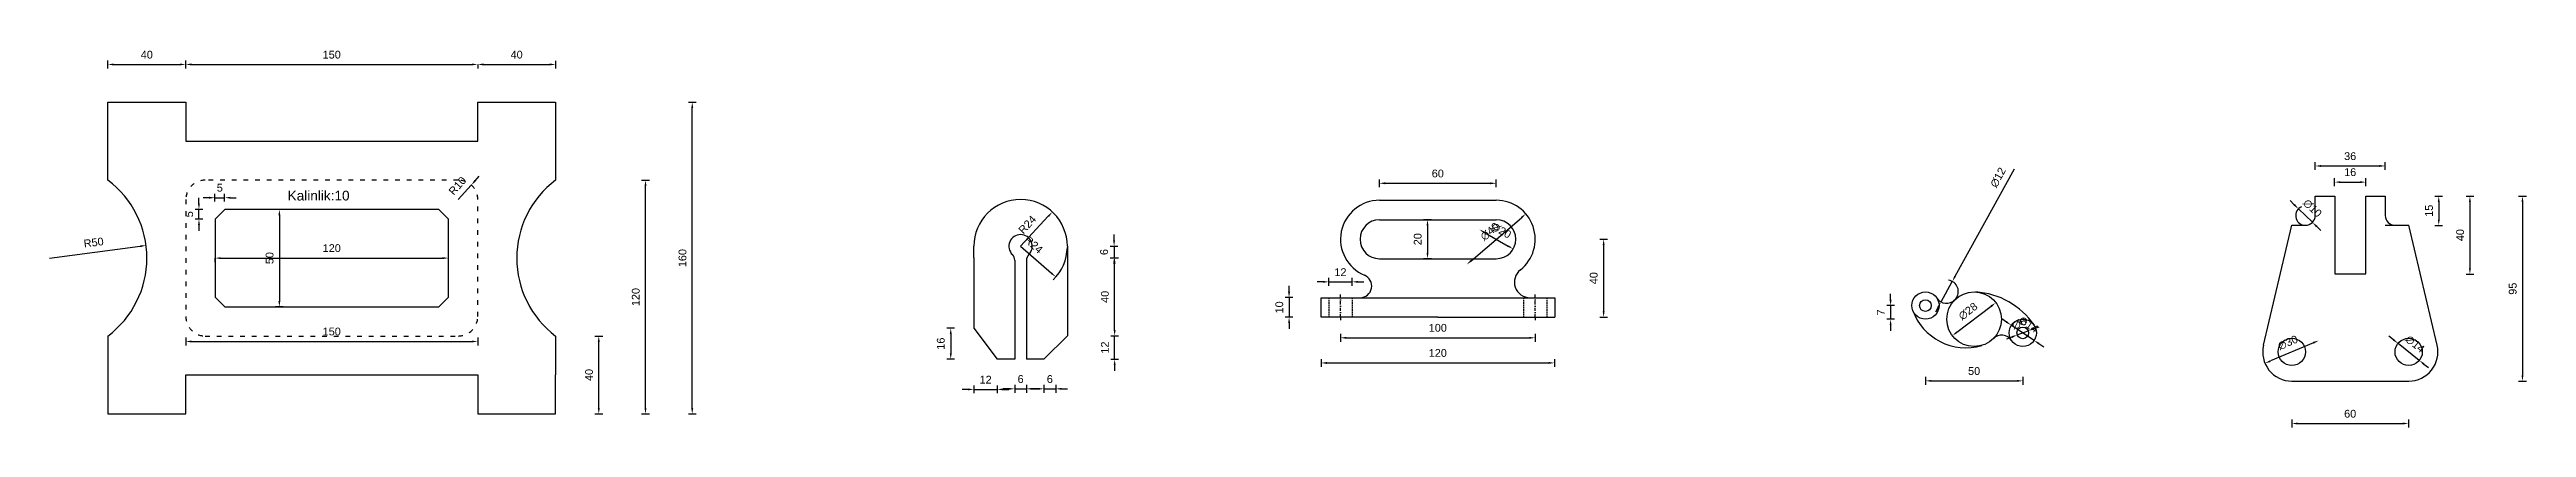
# Model space of a CAD drawing. Header units: millimetres. Extents: x 2100 to 32787, y 24082 to 35493.
# Drawn here: x 2175 to 3448, y 25038 to 25232 of the extents above; entities that cross this region are included whole.
import ezdxf

# ---------------------------------------------------------------- set-up
doc = ezdxf.new("R2010")
doc.units = ezdxf.units.MM
for name, pattern in [('ACAD_ISO03W100', [30, 12, -18]), ('DASHDOT2', [12.7, 6.35, -3.175, 0, -3.175]), ('HIDDEN2', [4.7625, 3.175, -1.5875])]:
    doc.linetypes.add(name, pattern=pattern)
doc.layers.get('Defpoints').update_dxf_attribs({"color": 231, "linetype": 'HIDDEN2'})
for name, color, linetype in [('GİZLİ', 71, 'HIDDEN2'), ('MERKEZ', 51, 'DASHDOT2'), ('YAZI', 20, 'Continuous'), ('ÖLÇÜ', 181, 'Continuous')]:
    doc.layers.add(name, color=color, linetype=linetype)
doc.styles.add('Annotative', font='arial.ttf')
doc.styles.get("Standard").update_dxf_attribs({"font": 'arial.ttf'})
doc.dimstyles.new('ISO-25', dxfattribs={"dimtxt": 4, "dimasz": 3, "dimexe": 2, "dimexo": 0.625, "dimgap": 3, "dimtad": 1, "dimtxsty": 'Standard', "dimcen": 2.5, "dimadec": 0, "dimazin": 0, "dimtfac": 1, "dimtix": 1, "dimtmove": 0, "dimatfit": 0, "dimfxl": 2, "dimfxlon": 1, "dimarcsym": 0})

msp = doc.modelspace()

# ---------------------------------------------------------------- texts
at = {"layer": 'YAZI', "ltscale": 0.25, "insert": (2297.446, 25159.987), "char_height": 5, "width": 1.17956, "attachment_point": 1, "style": 'Annotative'}
msp.add_mtext('Kalinlik:10', dxfattribs=at)

# ---------------------------------------------------------------- blocks, each defined once
blk = doc.blocks.new('*D1804')
at = {"layer": 'Defpoints', "color": 0, "lineweight": 70, "ltscale": 3, "transparency": 16777216}
for p in [(2245.1, 25224.8), (2205.1, 25205.4), (2245.1, 25205.4)]:
    blk.add_point(p, dxfattribs=at)
at = {"layer": 'ÖLÇÜ', "color": 0, "lineweight": -2, "ltscale": 3, "transparency": 16777216}
for p, q in [((2205.1, 25222.8), (2205.1, 25226.8)), ((2208.1, 25224.8), (2242.1, 25224.8)), ((2245.1, 25222.8), (2245.1, 25226.8))]:
    blk.add_line(p, q, dxfattribs=at)
at = {"layer": 'ÖLÇÜ', "color": 0, "lineweight": 70, "ltscale": 3, "transparency": 16777216}
for points in [[(2208.1, 25225.3), (2208.1, 25224.3), (2205.1, 25224.8)], [(2242.1, 25225.3), (2242.1, 25224.3), (2245.1, 25224.8)]]:
    blk.add_solid(points, dxfattribs=at)
at = {"layer": 'ÖLÇÜ', "color": 0, "ltscale": 3, "transparency": 16777216, "insert": (2225.1, 25229.8), "char_height": 4, "attachment_point": 5}
blk.add_mtext('40', dxfattribs=at)
blk = doc.blocks.new('*D1805')
at = {"layer": 'Defpoints', "color": 0, "lineweight": 70, "ltscale": 3, "transparency": 16777216}
for p in [(2395.1, 25225.2), (2395.1, 25224.8), (2245.1, 25205.4)]:
    blk.add_point(p, dxfattribs=at)
at = {"layer": 'ÖLÇÜ', "color": 0, "lineweight": -2, "ltscale": 3, "transparency": 16777216}
for p, q in [((2245.1, 25222.8), (2245.1, 25226.8)), ((2248.1, 25224.8), (2392.1, 25224.8)), ((2395.1, 25224.8), (2395.1, 25222.8))]:
    blk.add_line(p, q, dxfattribs=at)
at = {"layer": 'ÖLÇÜ', "color": 0, "lineweight": 70, "ltscale": 3, "transparency": 16777216}
for points in [[(2248.1, 25225.3), (2248.1, 25224.3), (2245.1, 25224.8)], [(2392.1, 25225.3), (2392.1, 25224.3), (2395.1, 25224.8)]]:
    blk.add_solid(points, dxfattribs=at)
at = {"layer": 'ÖLÇÜ', "color": 0, "ltscale": 3, "transparency": 16777216, "insert": (2320.1, 25229.8), "char_height": 4, "attachment_point": 5}
blk.add_mtext('150', dxfattribs=at)
blk = doc.blocks.new('*D1728')
at = {"layer": 'Defpoints', "color": 0, "linetype": 'ByBlock', "lineweight": 70, "transparency": 16777216}
for p in [(2395.1, 25225.2), (2435.1, 25227.3), (2435.1, 25224.8)]:
    blk.add_point(p, dxfattribs=at)
at = {"layer": 'ÖLÇÜ', "color": 0, "linetype": 'ByBlock', "lineweight": -2, "transparency": 16777216}
for p, q in [((2395.1, 25224.8), (2395.1, 25222.8)), ((2398.1, 25224.8), (2432.1, 25224.8)), ((2435.1, 25226.7), (2435.1, 25222.8))]:
    blk.add_line(p, q, dxfattribs=at)
at = {"layer": 'ÖLÇÜ', "color": 0, "linetype": 'ByBlock', "lineweight": 70, "transparency": 16777216}
for points in [[(2398.1, 25225.3), (2398.1, 25224.3), (2395.1, 25224.8)], [(2432.1, 25225.3), (2432.1, 25224.3), (2435.1, 25224.8)]]:
    blk.add_solid(points, dxfattribs=at)
at = {"layer": 'ÖLÇÜ', "color": 0, "linetype": 'ByBlock', "transparency": 16777216, "insert": (2415.1, 25229.8), "char_height": 4, "attachment_point": 5}
blk.add_mtext('40', dxfattribs=at)
blk = doc.blocks.new('*D1806')
at = {"layer": 'Defpoints', "color": 0, "lineweight": 70, "ltscale": 3, "transparency": 16777216}
for p in [(2435.1, 25085.4), (2457.3, 25085.4), (2435.1, 25045.4)]:
    blk.add_point(p, dxfattribs=at)
at = {"layer": 'ÖLÇÜ', "color": 0, "lineweight": -2, "ltscale": 3, "transparency": 16777216}
for p, q in [((2455.3, 25085.4), (2459.3, 25085.4)), ((2457.3, 25048.4), (2457.3, 25082.4)), ((2455.3, 25045.4), (2459.3, 25045.4))]:
    blk.add_line(p, q, dxfattribs=at)
at = {"layer": 'ÖLÇÜ', "color": 0, "lineweight": 70, "ltscale": 3, "transparency": 16777216}
for points in [[(2456.8, 25082.4), (2457.8, 25082.4), (2457.3, 25085.4)], [(2456.8, 25048.4), (2457.8, 25048.4), (2457.3, 25045.4)]]:
    blk.add_solid(points, dxfattribs=at)
at = {"layer": 'ÖLÇÜ', "color": 0, "ltscale": 3, "transparency": 16777216, "insert": (2452.3, 25065.4), "char_height": 4, "attachment_point": 5, "rotation": 90}
blk.add_mtext('40', dxfattribs=at)
blk = doc.blocks.new('*D1807')
at = {"layer": 'Defpoints', "color": 0, "lineweight": 70, "ltscale": 3, "transparency": 16777216}
for p in [(2435.1, 25165.4), (2481.3, 25165.4), (2435.1, 25045.4)]:
    blk.add_point(p, dxfattribs=at)
at = {"layer": 'ÖLÇÜ', "color": 0, "lineweight": -2, "ltscale": 3, "transparency": 16777216}
for p, q in [((2479.3, 25165.4), (2483.3, 25165.4)), ((2481.3, 25048.4), (2481.3, 25162.4)), ((2479.3, 25045.4), (2483.3, 25045.4))]:
    blk.add_line(p, q, dxfattribs=at)
at = {"layer": 'ÖLÇÜ', "color": 0, "lineweight": 70, "ltscale": 3, "transparency": 16777216}
for points in [[(2480.8, 25162.4), (2481.8, 25162.4), (2481.3, 25165.4)], [(2480.8, 25048.4), (2481.8, 25048.4), (2481.3, 25045.4)]]:
    blk.add_solid(points, dxfattribs=at)
at = {"layer": 'ÖLÇÜ', "color": 0, "ltscale": 3, "transparency": 16777216, "insert": (2476.3, 25105.4), "char_height": 4, "attachment_point": 5, "rotation": 90}
blk.add_mtext('120', dxfattribs=at)
blk = doc.blocks.new('*D1808')
at = {"layer": 'Defpoints', "color": 0, "lineweight": 70, "ltscale": 3, "transparency": 16777216}
for p in [(2435.1, 25205.4), (2505.3, 25205.4), (2435.1, 25045.4)]:
    blk.add_point(p, dxfattribs=at)
at = {"layer": 'ÖLÇÜ', "color": 0, "lineweight": -2, "ltscale": 3, "transparency": 16777216}
for p, q in [((2503.3, 25205.4), (2507.3, 25205.4)), ((2505.3, 25048.4), (2505.3, 25202.4)), ((2503.3, 25045.4), (2507.3, 25045.4))]:
    blk.add_line(p, q, dxfattribs=at)
at = {"layer": 'ÖLÇÜ', "color": 0, "lineweight": 70, "ltscale": 3, "transparency": 16777216}
for points in [[(2504.8, 25202.4), (2505.8, 25202.4), (2505.3, 25205.4)], [(2504.8, 25048.4), (2505.8, 25048.4), (2505.3, 25045.4)]]:
    blk.add_solid(points, dxfattribs=at)
at = {"layer": 'ÖLÇÜ', "color": 0, "ltscale": 3, "transparency": 16777216, "insert": (2500.3, 25125.4), "char_height": 4, "attachment_point": 5, "rotation": 90}
blk.add_mtext('160', dxfattribs=at)
blk = doc.blocks.new('*D1809')
at = {"layer": 'Defpoints', "color": 0, "lineweight": 70, "ltscale": 3, "transparency": 16777216}
for p in [(2245.1, 25095.4), (2395.1, 25095.4), (2395.1, 25082.6)]:
    blk.add_point(p, dxfattribs=at)
at = {"layer": 'ÖLÇÜ', "color": 0, "lineweight": -2, "ltscale": 3, "transparency": 16777216}
for p, q in [((2245.1, 25084.6), (2245.1, 25080.6)), ((2248.1, 25082.6), (2392.1, 25082.6)), ((2395.1, 25084.6), (2395.1, 25080.6))]:
    blk.add_line(p, q, dxfattribs=at)
at = {"layer": 'ÖLÇÜ', "color": 0, "lineweight": 70, "ltscale": 3, "transparency": 16777216}
for points in [[(2248.1, 25083.1), (2248.1, 25082.1), (2245.1, 25082.6)], [(2392.1, 25083.1), (2392.1, 25082.1), (2395.1, 25082.6)]]:
    blk.add_solid(points, dxfattribs=at)
at = {"layer": 'ÖLÇÜ', "color": 0, "ltscale": 3, "transparency": 16777216, "insert": (2320.1, 25087.7), "char_height": 4, "attachment_point": 5}
blk.add_mtext('150', dxfattribs=at)
blk = doc.blocks.new('*D1729')
at = {"layer": 'Defpoints', "color": 0, "lineweight": 70, "ltscale": 3, "transparency": 16777216}
for p in [(2391.8, 25162.9), (2385.1, 25155.4)]:
    blk.add_point(p, dxfattribs=at)
at = {"layer": 'ÖLÇÜ', "color": 0, "lineweight": -2, "ltscale": 3, "transparency": 16777216}
for p, q in [((2385.1, 25155.4), (2391.8, 25162.9)), ((2393.8, 25165.1), (2395.8, 25167.4))]:
    blk.add_line(p, q, dxfattribs=at)
at = {"layer": 'ÖLÇÜ', "color": 0, "lineweight": 70, "ltscale": 3, "transparency": 16777216}
blk.add_solid([(2393.4, 25165.5), (2394.2, 25164.8), (2391.8, 25162.9)], dxfattribs=at)
at = {"layer": 'ÖLÇÜ', "color": 0, "ltscale": 3, "transparency": 16777216, "insert": (2384.7, 25162.5), "char_height": 4, "attachment_point": 5, "rotation": 48.2963}
blk.add_mtext('R10', dxfattribs=at)
blk = doc.blocks.new('*D1730')
at = {"layer": 'Defpoints', "color": 0, "lineweight": 70, "ltscale": 3, "transparency": 16777216}
for p in [(2674, 25131.5), (2692.1, 25115.7)]:
    blk.add_point(p, dxfattribs=at)
at = {"layer": 'ÖLÇÜ', "color": 0, "lineweight": -2, "ltscale": 3, "transparency": 16777216}
blk.add_line((2674, 25131.5), (2689.8, 25117.6), dxfattribs=at)
blk.add_arc((2674, 25131.5), 24, 314.0514, 358.5079, dxfattribs=at)
at = {"layer": 'ÖLÇÜ', "color": 0, "lineweight": 70, "ltscale": 3, "transparency": 16777216}
blk.add_solid([(2690.1, 25118), (2689.5, 25117.3), (2692.1, 25115.7)], dxfattribs=at)
at = {"layer": 'ÖLÇÜ', "color": 0, "ltscale": 3, "transparency": 16777216, "insert": (2680.7, 25132.3), "char_height": 4, "attachment_point": 5, "rotation": 318.8261}
blk.add_mtext('R24', dxfattribs=at)
blk = doc.blocks.new('*D1810')
at = {"layer": 'Defpoints', "color": 0, "lineweight": 70, "ltscale": 3, "transparency": 16777216}
for p in [(2650, 25089.5), (2638.1, 25073.5), (2650, 25073.5)]:
    blk.add_point(p, dxfattribs=at)
at = {"layer": 'ÖLÇÜ', "color": 0, "lineweight": -2, "ltscale": 3, "transparency": 16777216}
for p, q in [((2640.1, 25089.5), (2636.1, 25089.5)), ((2638.1, 25086.5), (2638.1, 25076.5)), ((2640.1, 25073.5), (2636.1, 25073.5))]:
    blk.add_line(p, q, dxfattribs=at)
at = {"layer": 'ÖLÇÜ', "color": 0, "lineweight": 70, "ltscale": 3, "transparency": 16777216}
for points in [[(2637.6, 25086.5), (2638.6, 25086.5), (2638.1, 25089.5)], [(2637.6, 25076.5), (2638.6, 25076.5), (2638.1, 25073.5)]]:
    blk.add_solid(points, dxfattribs=at)
at = {"layer": 'ÖLÇÜ', "color": 0, "ltscale": 3, "transparency": 16777216, "insert": (2633, 25081.5), "char_height": 4, "attachment_point": 5, "rotation": 90}
blk.add_mtext('16', dxfattribs=at)
blk = doc.blocks.new('*D1811')
at = {"layer": 'Defpoints', "color": 0, "lineweight": 70, "ltscale": 3, "transparency": 16777216}
for p in [(2650, 25073.5), (2662, 25073.5), (2662, 25058)]:
    blk.add_point(p, dxfattribs=at)
at = {"layer": 'ÖLÇÜ', "color": 0, "lineweight": -2, "ltscale": 3, "transparency": 16777216}
for p, q in [((2647, 25058), (2644, 25058)), ((2650, 25060), (2650, 25056)), ((2650, 25058), (2662, 25058)), ((2662, 25060), (2662, 25056)), ((2665, 25058), (2668, 25058))]:
    blk.add_line(p, q, dxfattribs=at)
at = {"layer": 'ÖLÇÜ', "color": 0, "lineweight": 70, "ltscale": 3, "transparency": 16777216}
for points in [[(2647, 25058.5), (2647, 25057.5), (2650, 25058)], [(2665, 25058.5), (2665, 25057.5), (2662, 25058)]]:
    blk.add_solid(points, dxfattribs=at)
at = {"layer": 'ÖLÇÜ', "color": 0, "ltscale": 3, "transparency": 16777216, "insert": (2656, 25063), "char_height": 4, "attachment_point": 5}
blk.add_mtext('12', dxfattribs=at)
blk = doc.blocks.new('*D1812')
at = {"layer": 'Defpoints', "color": 0, "lineweight": 70, "ltscale": 3, "transparency": 16777216}
for p in [(2671, 25073.5), (2677, 25073.5), (2677, 25058.3)]:
    blk.add_point(p, dxfattribs=at)
at = {"layer": 'ÖLÇÜ', "color": 0, "lineweight": -2, "ltscale": 3, "transparency": 16777216}
for p, q in [((2668, 25058.3), (2665, 25058.3)), ((2671, 25060.3), (2671, 25056.3)), ((2671, 25058.3), (2677, 25058.3)), ((2677, 25060.3), (2677, 25056.3)), ((2680, 25058.3), (2683, 25058.3))]:
    blk.add_line(p, q, dxfattribs=at)
at = {"layer": 'ÖLÇÜ', "color": 0, "lineweight": 70, "ltscale": 3, "transparency": 16777216}
for points in [[(2668, 25058.8), (2668, 25057.8), (2671, 25058.3)], [(2680, 25058.8), (2680, 25057.8), (2677, 25058.3)]]:
    blk.add_solid(points, dxfattribs=at)
at = {"layer": 'ÖLÇÜ', "color": 0, "ltscale": 3, "transparency": 16777216, "insert": (2674, 25063.3), "char_height": 4, "attachment_point": 5}
blk.add_mtext('6', dxfattribs=at)
blk = doc.blocks.new('*D1813')
at = {"layer": 'Defpoints', "color": 0, "lineweight": 70, "ltscale": 3, "transparency": 16777216}
for p in [(2686, 25073.5), (2692, 25073.5), (2692, 25058.3)]:
    blk.add_point(p, dxfattribs=at)
at = {"layer": 'ÖLÇÜ', "color": 0, "lineweight": -2, "ltscale": 3, "transparency": 16777216}
for p, q in [((2683, 25058.3), (2680, 25058.3)), ((2686, 25060.3), (2686, 25056.3)), ((2686, 25058.3), (2692, 25058.3)), ((2692, 25060.3), (2692, 25056.3)), ((2695, 25058.3), (2698, 25058.3))]:
    blk.add_line(p, q, dxfattribs=at)
at = {"layer": 'ÖLÇÜ', "color": 0, "lineweight": 70, "ltscale": 3, "transparency": 16777216}
for points in [[(2683, 25058.8), (2683, 25057.8), (2686, 25058.3)], [(2695, 25058.8), (2695, 25057.8), (2692, 25058.3)]]:
    blk.add_solid(points, dxfattribs=at)
at = {"layer": 'ÖLÇÜ', "color": 0, "ltscale": 3, "transparency": 16777216, "insert": (2689, 25063.3), "char_height": 4, "attachment_point": 5}
blk.add_mtext('6', dxfattribs=at)
blk = doc.blocks.new('*D1814')
at = {"layer": 'Defpoints', "color": 0, "lineweight": 70, "ltscale": 3, "transparency": 16777216}
for p in [(2686, 25085.5), (2722.3, 25085.5), (2686, 25073.5)]:
    blk.add_point(p, dxfattribs=at)
at = {"layer": 'ÖLÇÜ', "color": 0, "lineweight": -2, "ltscale": 3, "transparency": 16777216}
for p, q in [((2720.3, 25085.5), (2724.3, 25085.5)), ((2722.3, 25088.5), (2722.3, 25091.5)), ((2722.3, 25073.5), (2722.3, 25085.5)), ((2720.3, 25073.5), (2724.3, 25073.5)), ((2722.3, 25070.5), (2722.3, 25067.5))]:
    blk.add_line(p, q, dxfattribs=at)
at = {"layer": 'ÖLÇÜ', "color": 0, "lineweight": 70, "ltscale": 3, "transparency": 16777216}
for points in [[(2721.8, 25088.5), (2722.8, 25088.5), (2722.3, 25085.5)], [(2721.8, 25070.5), (2722.8, 25070.5), (2722.3, 25073.5)]]:
    blk.add_solid(points, dxfattribs=at)
at = {"layer": 'ÖLÇÜ', "color": 0, "ltscale": 3, "transparency": 16777216, "insert": (2717.3, 25079.5), "char_height": 4, "attachment_point": 5, "rotation": 90}
blk.add_mtext('12', dxfattribs=at)
blk = doc.blocks.new('*D1731')
at = {"layer": 'Defpoints', "color": 0, "lineweight": 70, "ltscale": 3, "transparency": 16777216}
for p in [(2698, 25125.5), (2722.3, 25125.5), (2698, 25085.5)]:
    blk.add_point(p, dxfattribs=at)
at = {"layer": 'ÖLÇÜ', "color": 0, "lineweight": -2, "ltscale": 3, "transparency": 16777216}
for p, q in [((2720.3, 25125.5), (2724.3, 25125.5)), ((2722.3, 25088.5), (2722.3, 25122.5)), ((2720.3, 25085.5), (2724.3, 25085.5))]:
    blk.add_line(p, q, dxfattribs=at)
at = {"layer": 'ÖLÇÜ', "color": 0, "lineweight": 70, "ltscale": 3, "transparency": 16777216}
for points in [[(2721.8, 25122.5), (2722.8, 25122.5), (2722.3, 25125.5)], [(2721.8, 25088.5), (2722.8, 25088.5), (2722.3, 25085.5)]]:
    blk.add_solid(points, dxfattribs=at)
at = {"layer": 'ÖLÇÜ', "color": 0, "ltscale": 3, "transparency": 16777216, "insert": (2717.3, 25105.5), "char_height": 4, "attachment_point": 5, "rotation": 90}
blk.add_mtext('40', dxfattribs=at)
blk = doc.blocks.new('*D1815')
at = {"layer": 'Defpoints', "color": 0, "lineweight": 70, "ltscale": 3, "transparency": 16777216}
for p in [(2674, 25131.5), (2674, 25125.5), (2722, 25125.5)]:
    blk.add_point(p, dxfattribs=at)
at = {"layer": 'ÖLÇÜ', "color": 0, "lineweight": -2, "ltscale": 3, "transparency": 16777216}
for p, q in [((2720, 25131.5), (2724, 25131.5)), ((2722, 25134.5), (2722, 25137.5)), ((2722, 25131.5), (2722, 25125.5)), ((2720, 25125.5), (2724, 25125.5)), ((2722, 25122.5), (2722, 25119.5))]:
    blk.add_line(p, q, dxfattribs=at)
at = {"layer": 'ÖLÇÜ', "color": 0, "lineweight": 70, "ltscale": 3, "transparency": 16777216}
for points in [[(2721.5, 25134.5), (2722.5, 25134.5), (2722, 25131.5)], [(2721.5, 25122.5), (2722.5, 25122.5), (2722, 25125.5)]]:
    blk.add_solid(points, dxfattribs=at)
at = {"layer": 'ÖLÇÜ', "color": 0, "ltscale": 3, "transparency": 16777216, "insert": (2716.9, 25128.5), "char_height": 4, "attachment_point": 5, "rotation": 90}
blk.add_mtext('6', dxfattribs=at)
blk = doc.blocks.new('*D1732')
at = {"layer": 'Defpoints', "color": 0, "lineweight": 70, "ltscale": 3, "transparency": 16777216}
for p in [(2690.3, 25149.1), (2674, 25131.5)]:
    blk.add_point(p, dxfattribs=at)
at = {"layer": 'ÖLÇÜ', "color": 0, "lineweight": -2, "ltscale": 3, "transparency": 16777216}
blk.add_line((2674, 25131.5), (2688.2, 25146.9), dxfattribs=at)
at = {"layer": 'ÖLÇÜ', "color": 0, "lineweight": 70, "ltscale": 3, "transparency": 16777216}
blk.add_solid([(2687.9, 25147.2), (2688.6, 25146.5), (2690.3, 25149.1)], dxfattribs=at)
at = {"layer": 'ÖLÇÜ', "color": 0, "ltscale": 3, "transparency": 16777216, "insert": (2677.4, 25142.6), "char_height": 4, "attachment_point": 5, "rotation": 47.2545}
blk.add_mtext('R24', dxfattribs=at)
blk = doc.blocks.new('*D1816')
at = {"layer": 'Defpoints', "color": 0, "lineweight": 70, "ltscale": 3, "transparency": 16777216}
for p in [(2918.3, 25135.1), (2918.3, 25095.1), (2973.5, 25095.1)]:
    blk.add_point(p, dxfattribs=at)
at = {"layer": 'ÖLÇÜ', "color": 0, "lineweight": -2, "ltscale": 3, "transparency": 16777216}
for p, q in [((2971.5, 25135.1), (2975.5, 25135.1)), ((2973.5, 25132.1), (2973.5, 25098.1)), ((2971.5, 25095.1), (2975.5, 25095.1))]:
    blk.add_line(p, q, dxfattribs=at)
at = {"layer": 'ÖLÇÜ', "color": 0, "lineweight": 70, "ltscale": 3, "transparency": 16777216}
for points in [[(2973, 25132.1), (2974, 25132.1), (2973.5, 25135.1)], [(2973, 25098.1), (2974, 25098.1), (2973.5, 25095.1)]]:
    blk.add_solid(points, dxfattribs=at)
at = {"layer": 'ÖLÇÜ', "color": 0, "ltscale": 3, "transparency": 16777216, "insert": (2968.4, 25115.1), "char_height": 4, "attachment_point": 5, "rotation": 90}
blk.add_mtext('40', dxfattribs=at)
blk = doc.blocks.new('*D1733')
at = {"layer": 'Defpoints', "color": 0, "lineweight": 70, "ltscale": 3, "transparency": 16777216}
for p in [(2918.3, 25163.8), (2858.3, 25135.1), (2918.3, 25135.1)]:
    blk.add_point(p, dxfattribs=at)
at = {"layer": 'ÖLÇÜ', "color": 0, "lineweight": -2, "ltscale": 3, "transparency": 16777216}
for p, q in [((2858.3, 25161.8), (2858.3, 25165.8)), ((2861.3, 25163.8), (2915.3, 25163.8)), ((2918.3, 25161.8), (2918.3, 25165.8))]:
    blk.add_line(p, q, dxfattribs=at)
at = {"layer": 'ÖLÇÜ', "color": 0, "lineweight": 70, "ltscale": 3, "transparency": 16777216}
for points in [[(2861.3, 25164.3), (2861.3, 25163.3), (2858.3, 25163.8)], [(2915.3, 25164.3), (2915.3, 25163.3), (2918.3, 25163.8)]]:
    blk.add_solid(points, dxfattribs=at)
at = {"layer": 'ÖLÇÜ', "color": 0, "ltscale": 3, "transparency": 16777216, "insert": (2888.3, 25168.8), "char_height": 4, "attachment_point": 5}
blk.add_mtext('60', dxfattribs=at)
blk = doc.blocks.new('*D1817')
at = {"layer": 'Defpoints', "color": 0, "lineweight": 70, "ltscale": 3, "transparency": 16777216}
for p in [(2828.3, 25105.1), (2811.9, 25095.1), (2828.3, 25095.1)]:
    blk.add_point(p, dxfattribs=at)
at = {"layer": 'ÖLÇÜ', "color": 0, "lineweight": -2, "ltscale": 3, "transparency": 16777216}
for p, q in [((2813.9, 25105.1), (2809.9, 25105.1)), ((2811.9, 25108.1), (2811.9, 25111.1)), ((2811.9, 25105.1), (2811.9, 25095.1)), ((2813.9, 25095.1), (2809.9, 25095.1)), ((2811.9, 25092.1), (2811.9, 25089.1))]:
    blk.add_line(p, q, dxfattribs=at)
at = {"layer": 'ÖLÇÜ', "color": 0, "lineweight": 70, "ltscale": 3, "transparency": 16777216}
for points in [[(2811.4, 25108.1), (2812.4, 25108.1), (2811.9, 25105.1)], [(2811.4, 25092.1), (2812.4, 25092.1), (2811.9, 25095.1)]]:
    blk.add_solid(points, dxfattribs=at)
at = {"layer": 'ÖLÇÜ', "color": 0, "ltscale": 3, "transparency": 16777216, "insert": (2806.9, 25100.1), "char_height": 4, "attachment_point": 5, "rotation": 90}
blk.add_mtext('10', dxfattribs=at)
blk = doc.blocks.new('*D1818')
at = {"layer": 'Defpoints', "color": 0, "lineweight": 70, "ltscale": 3, "transparency": 16777216}
for p in [(2933.5, 25148.1), (2903.1, 25122.1)]:
    blk.add_point(p, dxfattribs=at)
at = {"layer": 'ÖLÇÜ', "color": 0, "lineweight": -2, "ltscale": 3, "transparency": 16777216}
blk.add_line((2905.4, 25124), (2931.3, 25146.1), dxfattribs=at)
at = {"layer": 'ÖLÇÜ', "color": 0, "lineweight": 70, "ltscale": 3, "transparency": 16777216}
for points in [[(2930.9, 25146.5), (2931.6, 25145.8), (2933.5, 25148.1)], [(2905.1, 25124.4), (2905.8, 25123.7), (2903.1, 25122.1)]]:
    blk.add_solid(points, dxfattribs=at)
at = {"layer": 'ÖLÇÜ', "color": 0, "ltscale": 3, "transparency": 16777216, "insert": (2915, 25139), "char_height": 4, "attachment_point": 5, "rotation": 40.5597}
blk.add_mtext('∅40', dxfattribs=at)
blk = doc.blocks.new('*D1819')
at = {"layer": 'Defpoints', "color": 0, "lineweight": 70, "ltscale": 3, "transparency": 16777216}
for p in [(2909.7, 25140.1), (2927, 25130.1)]:
    blk.add_point(p, dxfattribs=at)
at = {"layer": 'ÖLÇÜ', "color": 0, "lineweight": -2, "ltscale": 3, "transparency": 16777216}
blk.add_line((2912.3, 25138.6), (2924.4, 25131.6), dxfattribs=at)
at = {"layer": 'ÖLÇÜ', "color": 0, "lineweight": 70, "ltscale": 3, "transparency": 16777216}
for points in [[(2912.5, 25139), (2912, 25138.1), (2909.7, 25140.1)], [(2924.7, 25132), (2924.2, 25131.2), (2927, 25130.1)]]:
    blk.add_solid(points, dxfattribs=at)
at = {"layer": 'ÖLÇÜ', "color": 0, "ltscale": 3, "transparency": 16777216, "insert": (2920.9, 25139.5), "char_height": 4, "attachment_point": 5, "rotation": 330.0215}
blk.add_mtext('∅20', dxfattribs=at)
blk = doc.blocks.new('*D1857')
at = {"layer": 'Defpoints', "color": 0, "lineweight": 70, "ltscale": 0.25, "transparency": 16777216}
for p in [(2260.1, 25125.4), (2380.1, 25125.4), (2380.1, 25125.4)]:
    blk.add_point(p, dxfattribs=at)
at = {"layer": 'ÖLÇÜ', "color": 0, "lineweight": -2, "ltscale": 0.25, "transparency": 16777216}
for p, q in [((2260.1, 25125.4), (2260.1, 25123.4)), ((2263.1, 25125.4), (2377.1, 25125.4)), ((2380.1, 25125.4), (2380.1, 25127.4))]:
    blk.add_line(p, q, dxfattribs=at)
at = {"layer": 'ÖLÇÜ', "color": 0, "lineweight": 70, "ltscale": 0.25, "transparency": 16777216}
for points in [[(2263.1, 25125.9), (2263.1, 25124.9), (2260.1, 25125.4)], [(2377.1, 25125.9), (2377.1, 25124.9), (2380.1, 25125.4)]]:
    blk.add_solid(points, dxfattribs=at)
at = {"layer": 'ÖLÇÜ', "color": 0, "ltscale": 0.25, "transparency": 16777216, "insert": (2320.1, 25130.5), "char_height": 4, "attachment_point": 5}
blk.add_mtext('120', dxfattribs=at)
blk = doc.blocks.new('*D1858')
at = {"layer": 'Defpoints', "color": 0, "lineweight": 70, "ltscale": 0.25, "transparency": 16777216}
for p in [(2265.1, 25156.4), (2260.1, 25145.4), (2265.1, 25150.4)]:
    blk.add_point(p, dxfattribs=at)
at = {"layer": 'ÖLÇÜ', "color": 0, "lineweight": -2, "ltscale": 0.25, "transparency": 16777216}
for p, q in [((2257.1, 25156.4), (2254.1, 25156.4)), ((2260.1, 25154.4), (2260.1, 25158.4)), ((2260.1, 25156.4), (2265.1, 25156.4)), ((2265.1, 25154.4), (2265.1, 25158.4)), ((2268.1, 25156.4), (2271.1, 25156.4))]:
    blk.add_line(p, q, dxfattribs=at)
at = {"layer": 'ÖLÇÜ', "color": 0, "lineweight": 70, "ltscale": 0.25, "transparency": 16777216}
for points in [[(2257.1, 25156.9), (2257.1, 25155.9), (2260.1, 25156.4)], [(2268.1, 25156.9), (2268.1, 25155.9), (2265.1, 25156.4)]]:
    blk.add_solid(points, dxfattribs=at)
at = {"layer": 'ÖLÇÜ', "color": 0, "ltscale": 0.25, "transparency": 16777216, "insert": (2262.6, 25161.5), "char_height": 4, "attachment_point": 5}
blk.add_mtext('5', dxfattribs=at)
blk = doc.blocks.new('*D1859')
at = {"layer": 'Defpoints', "color": 0, "lineweight": 70, "ltscale": 0.25, "transparency": 16777216}
for p in [(2251.9, 25150.4), (2260.1, 25150.4), (2260.1, 25145.4)]:
    blk.add_point(p, dxfattribs=at)
at = {"layer": 'ÖLÇÜ', "color": 0, "lineweight": -2, "ltscale": 0.25, "transparency": 16777216}
for p, q in [((2251.9, 25153.4), (2251.9, 25156.4)), ((2253.9, 25150.4), (2249.9, 25150.4)), ((2253.9, 25145.4), (2249.9, 25145.4)), ((2251.9, 25145.4), (2251.9, 25150.4)), ((2251.9, 25142.4), (2251.9, 25139.4))]:
    blk.add_line(p, q, dxfattribs=at)
at = {"layer": 'ÖLÇÜ', "color": 0, "lineweight": 70, "ltscale": 0.25, "transparency": 16777216}
for points in [[(2251.4, 25153.4), (2252.4, 25153.4), (2251.9, 25150.4)], [(2251.4, 25142.4), (2252.4, 25142.4), (2251.9, 25145.4)]]:
    blk.add_solid(points, dxfattribs=at)
at = {"layer": 'ÖLÇÜ', "color": 0, "ltscale": 0.25, "transparency": 16777216, "insert": (2246.9, 25147.9), "char_height": 4, "attachment_point": 5, "rotation": 90}
blk.add_mtext('5', dxfattribs=at)
blk = doc.blocks.new('*D1860')
at = {"layer": 'Defpoints', "color": 0, "lineweight": 70, "ltscale": 0.25, "transparency": 16777216}
for p in [(2320.1, 25150.4), (2293.2, 25100.4), (2320.1, 25100.4)]:
    blk.add_point(p, dxfattribs=at)
at = {"layer": 'ÖLÇÜ', "color": 0, "lineweight": -2, "ltscale": 0.25, "transparency": 16777216}
for p, q in [((2295.2, 25150.4), (2291.2, 25150.4)), ((2293.2, 25147.4), (2293.2, 25103.4)), ((2295.2, 25100.4), (2291.2, 25100.4))]:
    blk.add_line(p, q, dxfattribs=at)
at = {"layer": 'ÖLÇÜ', "color": 0, "lineweight": 70, "ltscale": 0.25, "transparency": 16777216}
for points in [[(2292.7, 25147.4), (2293.7, 25147.4), (2293.2, 25150.4)], [(2292.7, 25103.4), (2293.7, 25103.4), (2293.2, 25100.4)]]:
    blk.add_solid(points, dxfattribs=at)
at = {"layer": 'ÖLÇÜ', "color": 0, "ltscale": 0.25, "transparency": 16777216, "insert": (2288.2, 25125.4), "char_height": 4, "attachment_point": 5, "rotation": 90}
blk.add_mtext('50', dxfattribs=at)
blk = doc.blocks.new('*D1861')
at = {"layer": 'Defpoints', "color": 0, "lineweight": 70, "ltscale": 0.25, "transparency": 16777216}
for p in [(2888.3, 25145.1), (2883, 25125.1), (2888.3, 25125.1)]:
    blk.add_point(p, dxfattribs=at)
at = {"layer": 'ÖLÇÜ', "color": 0, "lineweight": -2, "ltscale": 0.25, "transparency": 16777216}
for p, q in [((2885, 25145.1), (2881, 25145.1)), ((2883, 25142.1), (2883, 25128.1)), ((2885, 25125.1), (2881, 25125.1))]:
    blk.add_line(p, q, dxfattribs=at)
at = {"layer": 'ÖLÇÜ', "color": 0, "lineweight": 70, "ltscale": 0.25, "transparency": 16777216}
for points in [[(2882.5, 25142.1), (2883.5, 25142.1), (2883, 25145.1)], [(2882.5, 25128.1), (2883.5, 25128.1), (2883, 25125.1)]]:
    blk.add_solid(points, dxfattribs=at)
at = {"layer": 'ÖLÇÜ', "color": 0, "ltscale": 0.25, "transparency": 16777216, "insert": (2878, 25135.1), "char_height": 4, "attachment_point": 5, "rotation": 90}
blk.add_mtext('20', dxfattribs=at)
blk = doc.blocks.new('*D1862')
at = {"layer": 'Defpoints', "color": 0, "lineweight": 70, "ltscale": 0.25, "transparency": 16777216}
for p in [(2838.3, 25093.1), (2938.3, 25093.1), (2938.3, 25084.5)]:
    blk.add_point(p, dxfattribs=at)
at = {"layer": 'ÖLÇÜ', "color": 0, "lineweight": -2, "ltscale": 0.25, "transparency": 16777216}
for p, q in [((2838.3, 25086.5), (2838.3, 25082.5)), ((2841.3, 25084.5), (2935.3, 25084.5)), ((2938.3, 25086.5), (2938.3, 25082.5))]:
    blk.add_line(p, q, dxfattribs=at)
at = {"layer": 'ÖLÇÜ', "color": 0, "lineweight": 70, "ltscale": 0.25, "transparency": 16777216}
for points in [[(2841.3, 25085), (2841.3, 25084), (2838.3, 25084.5)], [(2935.3, 25085), (2935.3, 25084), (2938.3, 25084.5)]]:
    blk.add_solid(points, dxfattribs=at)
at = {"layer": 'ÖLÇÜ', "color": 0, "ltscale": 0.25, "transparency": 16777216, "insert": (2888.3, 25089.6), "char_height": 4, "attachment_point": 5}
blk.add_mtext('100', dxfattribs=at)
blk = doc.blocks.new('*D1863')
at = {"layer": 'Defpoints', "color": 0, "lineweight": 70, "ltscale": 0.25, "transparency": 16777216}
for p in [(2828.3, 25095.1), (2948.3, 25095.1), (2948.3, 25071.6)]:
    blk.add_point(p, dxfattribs=at)
at = {"layer": 'ÖLÇÜ', "color": 0, "lineweight": -2, "ltscale": 0.25, "transparency": 16777216}
for p, q in [((2828.3, 25073.6), (2828.3, 25069.6)), ((2831.3, 25071.6), (2945.3, 25071.6)), ((2948.3, 25073.6), (2948.3, 25069.6))]:
    blk.add_line(p, q, dxfattribs=at)
at = {"layer": 'ÖLÇÜ', "color": 0, "lineweight": 70, "ltscale": 0.25, "transparency": 16777216}
for points in [[(2831.3, 25072.1), (2831.3, 25071.1), (2828.3, 25071.6)], [(2945.3, 25072.1), (2945.3, 25071.1), (2948.3, 25071.6)]]:
    blk.add_solid(points, dxfattribs=at)
at = {"layer": 'ÖLÇÜ', "color": 0, "ltscale": 0.25, "transparency": 16777216, "insert": (2888.3, 25076.7), "char_height": 4, "attachment_point": 5}
blk.add_mtext('120', dxfattribs=at)
blk = doc.blocks.new('*D1864')
at = {"layer": 'Defpoints', "color": 0, "lineweight": 70, "ltscale": 0.25, "transparency": 16777216}
for p in [(2832.3, 25105.1), (2844.3, 25113.2), (2844.3, 25105.1)]:
    blk.add_point(p, dxfattribs=at)
at = {"layer": 'ÖLÇÜ', "color": 0, "lineweight": -2, "ltscale": 0.25, "transparency": 16777216}
for p, q in [((2829.3, 25113.2), (2826.3, 25113.2)), ((2832.3, 25111.2), (2832.3, 25115.2)), ((2832.3, 25113.2), (2844.3, 25113.2)), ((2844.3, 25111.2), (2844.3, 25115.2)), ((2847.3, 25113.2), (2850.3, 25113.2))]:
    blk.add_line(p, q, dxfattribs=at)
at = {"layer": 'ÖLÇÜ', "color": 0, "lineweight": 70, "ltscale": 0.25, "transparency": 16777216}
for points in [[(2829.3, 25113.7), (2829.3, 25112.7), (2832.3, 25113.2)], [(2847.3, 25113.7), (2847.3, 25112.7), (2844.3, 25113.2)]]:
    blk.add_solid(points, dxfattribs=at)
at = {"layer": 'ÖLÇÜ', "color": 0, "ltscale": 0.25, "transparency": 16777216, "insert": (2838.3, 25118.2), "char_height": 4, "attachment_point": 5}
blk.add_mtext('12', dxfattribs=at)
blk = doc.blocks.new('*D1865')
at = {"layer": 'Defpoints', "color": 0, "lineweight": 70, "ltscale": 0.25, "transparency": 16777216}
for p in [(2224.7, 25131.9), (2175.1, 25125.4)]:
    blk.add_point(p, dxfattribs=at)
at = {"layer": 'ÖLÇÜ', "color": 0, "lineweight": -2, "ltscale": 0.25, "transparency": 16777216}
blk.add_line((2175.1, 25125.4), (2221.7, 25131.5), dxfattribs=at)
at = {"layer": 'ÖLÇÜ', "color": 0, "lineweight": 70, "ltscale": 0.25, "transparency": 16777216}
blk.add_solid([(2221.7, 25132), (2221.8, 25131), (2224.7, 25131.9)], dxfattribs=at)
at = {"layer": 'ÖLÇÜ', "color": 0, "lineweight": 5, "ltscale": 0.25, "transparency": 16777216, "insert": (2197.8, 25133.4), "char_height": 4, "attachment_point": 5, "rotation": 7.4208}
blk.add_mtext('R50', dxfattribs=at)
blk = doc.blocks.new('*D1820')
at = {"layer": 'Defpoints', "color": 0, "lineweight": 70, "ltscale": 3, "transparency": 16777216}
for p in [(3152.6, 25113.4), (3146.8, 25102.9)]:
    blk.add_point(p, dxfattribs=at)
at = {"layer": 'ÖLÇÜ', "color": 0, "lineweight": -2, "ltscale": 3, "transparency": 16777216}
for p, q in [((3154, 25116.1), (3184.5, 25171.3)), ((3146.8, 25102.9), (3152.6, 25113.4)), ((3145.3, 25100.3), (3143.9, 25097.7))]:
    blk.add_line(p, q, dxfattribs=at)
blk.add_arc((3149.7, 25108.2), 6, 320.9574, 80.1837, dxfattribs=at)
at = {"layer": 'ÖLÇÜ', "color": 0, "lineweight": 70, "ltscale": 3, "transparency": 16777216}
for points in [[(3153.6, 25116.3), (3154.4, 25115.8), (3152.6, 25113.4)], [(3144.9, 25100.5), (3145.7, 25100.1), (3146.8, 25102.9)]]:
    blk.add_solid(points, dxfattribs=at)
at = {"layer": 'ÖLÇÜ', "color": 0, "ltscale": 3, "transparency": 16777216, "insert": (3176.1, 25166.8), "char_height": 4, "attachment_point": 5, "rotation": 61.0851}
blk.add_mtext('∅12', dxfattribs=at)
blk = doc.blocks.new('*D1821')
at = {"layer": 'Defpoints', "color": 0, "lineweight": 70, "ltscale": 3, "transparency": 16777216}
for p in [(3120.9, 25094), (3138.8, 25101), (3138.8, 25094)]:
    blk.add_point(p, dxfattribs=at)
at = {"layer": 'ÖLÇÜ', "color": 0, "lineweight": -2, "ltscale": 3, "transparency": 16777216}
for p, q in [((3120.9, 25104), (3120.9, 25107)), ((3122.9, 25101), (3118.9, 25101)), ((3122.9, 25094), (3118.9, 25094)), ((3120.9, 25101), (3120.9, 25094)), ((3120.9, 25091), (3120.9, 25088))]:
    blk.add_line(p, q, dxfattribs=at)
at = {"layer": 'ÖLÇÜ', "color": 0, "lineweight": 70, "ltscale": 3, "transparency": 16777216}
for points in [[(3120.4, 25104), (3121.4, 25104), (3120.9, 25101)], [(3120.4, 25091), (3121.4, 25091), (3120.9, 25094)]]:
    blk.add_solid(points, dxfattribs=at)
at = {"layer": 'ÖLÇÜ', "color": 0, "ltscale": 3, "transparency": 16777216, "insert": (3115.9, 25097.5), "char_height": 4, "attachment_point": 5, "rotation": 90}
blk.add_mtext('7', dxfattribs=at)
blk = doc.blocks.new('*D1734')
at = {"layer": 'Defpoints', "color": 0, "lineweight": 70, "ltscale": 3, "transparency": 16777216}
for p in [(3138.8, 25094), (3188.8, 25094), (3188.8, 25062.4)]:
    blk.add_point(p, dxfattribs=at)
at = {"layer": 'ÖLÇÜ', "color": 0, "lineweight": -2, "ltscale": 3, "transparency": 16777216}
for p, q in [((3138.8, 25064.4), (3138.8, 25060.4)), ((3141.8, 25062.4), (3185.8, 25062.4)), ((3188.8, 25064.4), (3188.8, 25060.4))]:
    blk.add_line(p, q, dxfattribs=at)
at = {"layer": 'ÖLÇÜ', "color": 0, "lineweight": 70, "ltscale": 3, "transparency": 16777216}
for points in [[(3141.8, 25062.9), (3141.8, 25061.9), (3138.8, 25062.4)], [(3185.8, 25062.9), (3185.8, 25061.9), (3188.8, 25062.4)]]:
    blk.add_solid(points, dxfattribs=at)
at = {"layer": 'ÖLÇÜ', "color": 0, "ltscale": 3, "transparency": 16777216, "insert": (3163.8, 25067.4), "char_height": 4, "attachment_point": 5}
blk.add_mtext('50', dxfattribs=at)
blk = doc.blocks.new('*D1822')
at = {"layer": 'Defpoints', "color": 0, "lineweight": 70, "ltscale": 3, "transparency": 16777216}
for p in [(3186, 25086), (3191.6, 25088.1)]:
    blk.add_point(p, dxfattribs=at)
at = {"layer": 'ÖLÇÜ', "color": 0, "lineweight": -2, "ltscale": 3, "transparency": 16777216}
for p, q in [((3183.2, 25084.9), (3180.4, 25083.8)), ((3186, 25086), (3191.6, 25088.1)), ((3194.4, 25089.2), (3197.2, 25090.2))]:
    blk.add_line(p, q, dxfattribs=at)
at = {"layer": 'ÖLÇÜ', "color": 0, "lineweight": 70, "ltscale": 3, "transparency": 16777216}
for points in [[(3183, 25085.4), (3183.4, 25084.4), (3186, 25086)], [(3194.2, 25089.6), (3194.6, 25088.7), (3191.6, 25088.1)]]:
    blk.add_solid(points, dxfattribs=at)
at = {"layer": 'ÖLÇÜ', "color": 0, "ltscale": 3, "transparency": 16777216, "insert": (3187, 25091.9), "char_height": 4, "attachment_point": 5, "rotation": 20.8203}
blk.add_mtext('∅6', dxfattribs=at)
blk = doc.blocks.new('*D1823')
at = {"layer": 'Defpoints', "color": 0, "lineweight": 70, "ltscale": 3, "transparency": 16777216}
for p in [(3183, 25090.9), (3194.6, 25083.2)]:
    blk.add_point(p, dxfattribs=at)
at = {"layer": 'ÖLÇÜ', "color": 0, "lineweight": -2, "ltscale": 3, "transparency": 16777216}
for p, q in [((3180.5, 25092.6), (3178, 25094.2)), ((3183, 25090.9), (3194.6, 25083.2)), ((3197.1, 25081.5), (3199.6, 25079.8))]:
    blk.add_line(p, q, dxfattribs=at)
at = {"layer": 'ÖLÇÜ', "color": 0, "lineweight": 70, "ltscale": 3, "transparency": 16777216}
for points in [[(3180.7, 25093), (3180.2, 25092.2), (3183, 25090.9)], [(3197.4, 25081.9), (3196.8, 25081.1), (3194.6, 25083.2)]]:
    blk.add_solid(points, dxfattribs=at)
at = {"layer": 'ÖLÇÜ', "color": 0, "ltscale": 3, "transparency": 16777216, "insert": (3191.7, 25091.3), "char_height": 4, "attachment_point": 5, "rotation": 326.366}
blk.add_mtext('∅14', dxfattribs=at)
blk = doc.blocks.new('*D1824')
at = {"layer": 'Defpoints', "color": 0, "lineweight": 70, "ltscale": 3, "transparency": 16777216}
for p in [(3174.9, 25102.5), (3152.7, 25085.6)]:
    blk.add_point(p, dxfattribs=at)
at = {"layer": 'ÖLÇÜ', "color": 0, "lineweight": -2, "ltscale": 3, "transparency": 16777216}
blk.add_line((3155, 25087.4), (3172.5, 25100.7), dxfattribs=at)
at = {"layer": 'ÖLÇÜ', "color": 0, "lineweight": 70, "ltscale": 3, "transparency": 16777216}
for points in [[(3172.2, 25101.1), (3172.9, 25100.3), (3174.9, 25102.5)], [(3154.7, 25087.8), (3155.3, 25087), (3152.7, 25085.6)]]:
    blk.add_solid(points, dxfattribs=at)
at = {"layer": 'ÖLÇÜ', "color": 0, "ltscale": 3, "transparency": 16777216, "insert": (3160.7, 25098.1), "char_height": 4, "attachment_point": 5, "rotation": 37.2894}
blk.add_mtext('∅28', dxfattribs=at)
blk = doc.blocks.new('*D1825')
at = {"layer": 'Defpoints', "color": 0, "lineweight": 70, "ltscale": 3, "transparency": 16777216}
for p in [(3330.4, 25150.7), (3337.6, 25143.8)]:
    blk.add_point(p, dxfattribs=at)
at = {"layer": 'ÖLÇÜ', "color": 0, "lineweight": -2, "ltscale": 3, "transparency": 16777216}
for p, q in [((3328.3, 25152.8), (3326.1, 25154.9)), ((3337.6, 25143.8), (3330.4, 25150.7)), ((3339.8, 25141.7), (3342, 25139.6))]:
    blk.add_line(p, q, dxfattribs=at)
blk.add_arc((3334, 25147.2), 5, 113.0429, 262.838, dxfattribs=at)
at = {"layer": 'ÖLÇÜ', "color": 0, "lineweight": 70, "ltscale": 3, "transparency": 16777216}
for points in [[(3328.6, 25153.2), (3327.9, 25152.4), (3330.4, 25150.7)], [(3340.1, 25142), (3339.4, 25141.3), (3337.6, 25143.8)]]:
    blk.add_solid(points, dxfattribs=at)
at = {"layer": 'ÖLÇÜ', "color": 0, "ltscale": 3, "transparency": 16777216, "insert": (3337.6, 25151), "char_height": 4, "attachment_point": 5, "rotation": 315.9612}
blk.add_mtext('∅10', dxfattribs=at)
blk = doc.blocks.new('*D1826')
at = {"layer": 'Defpoints', "color": 0, "lineweight": 70, "ltscale": 3, "transparency": 16777216}
for p in [(3375, 25172.7), (3339, 25157.2), (3375, 25157.2)]:
    blk.add_point(p, dxfattribs=at)
at = {"layer": 'ÖLÇÜ', "color": 0, "lineweight": -2, "ltscale": 3, "transparency": 16777216}
for p, q in [((3339, 25170.7), (3339, 25174.7)), ((3342, 25172.7), (3372, 25172.7)), ((3375, 25170.7), (3375, 25174.7))]:
    blk.add_line(p, q, dxfattribs=at)
at = {"layer": 'ÖLÇÜ', "color": 0, "lineweight": 70, "ltscale": 3, "transparency": 16777216}
for points in [[(3342, 25173.2), (3342, 25172.2), (3339, 25172.7)], [(3372, 25173.2), (3372, 25172.2), (3375, 25172.7)]]:
    blk.add_solid(points, dxfattribs=at)
at = {"layer": 'ÖLÇÜ', "color": 0, "ltscale": 3, "transparency": 16777216, "insert": (3357, 25177.7), "char_height": 4, "attachment_point": 5}
blk.add_mtext('36', dxfattribs=at)
blk = doc.blocks.new('*D1827')
at = {"layer": 'Defpoints', "color": 0, "lineweight": 70, "ltscale": 3, "transparency": 16777216}
for p in [(3349, 25157.2), (3365, 25164.4), (3365, 25157.2)]:
    blk.add_point(p, dxfattribs=at)
at = {"layer": 'ÖLÇÜ', "color": 0, "lineweight": -2, "ltscale": 3, "transparency": 16777216}
for p, q in [((3349, 25162.4), (3349, 25166.4)), ((3352, 25164.4), (3362, 25164.4)), ((3365, 25162.4), (3365, 25166.4))]:
    blk.add_line(p, q, dxfattribs=at)
at = {"layer": 'ÖLÇÜ', "color": 0, "lineweight": 70, "ltscale": 3, "transparency": 16777216}
for points in [[(3352, 25164.9), (3352, 25163.9), (3349, 25164.4)], [(3362, 25164.9), (3362, 25163.9), (3365, 25164.4)]]:
    blk.add_solid(points, dxfattribs=at)
at = {"layer": 'ÖLÇÜ', "color": 0, "ltscale": 3, "transparency": 16777216, "insert": (3357, 25169.5), "char_height": 4, "attachment_point": 5}
blk.add_mtext('16', dxfattribs=at)
blk = doc.blocks.new('*D1828')
at = {"layer": 'Defpoints', "color": 0, "lineweight": 70, "ltscale": 3, "transparency": 16777216}
for p in [(3375, 25157.2), (3375, 25142.2), (3402.5, 25142.2)]:
    blk.add_point(p, dxfattribs=at)
at = {"layer": 'ÖLÇÜ', "color": 0, "lineweight": -2, "ltscale": 3, "transparency": 16777216}
for p, q in [((3400.5, 25157.2), (3404.5, 25157.2)), ((3402.5, 25154.2), (3402.5, 25145.2)), ((3400.5, 25142.2), (3404.5, 25142.2))]:
    blk.add_line(p, q, dxfattribs=at)
at = {"layer": 'ÖLÇÜ', "color": 0, "lineweight": 70, "ltscale": 3, "transparency": 16777216}
for points in [[(3402, 25154.2), (3403, 25154.2), (3402.5, 25157.2)], [(3402, 25145.2), (3403, 25145.2), (3402.5, 25142.2)]]:
    blk.add_solid(points, dxfattribs=at)
at = {"layer": 'ÖLÇÜ', "color": 0, "ltscale": 3, "transparency": 16777216, "insert": (3397.5, 25149.7), "char_height": 4, "attachment_point": 5, "rotation": 90}
blk.add_mtext('15', dxfattribs=at)
blk = doc.blocks.new('*D1829')
at = {"layer": 'Defpoints', "color": 0, "lineweight": 70, "ltscale": 3, "transparency": 16777216}
for p in [(3365, 25157.2), (3365, 25117.2), (3418.5, 25117.2)]:
    blk.add_point(p, dxfattribs=at)
at = {"layer": 'ÖLÇÜ', "color": 0, "lineweight": -2, "ltscale": 3, "transparency": 16777216}
for p, q in [((3416.5, 25157.2), (3420.5, 25157.2)), ((3418.5, 25154.2), (3418.5, 25120.2)), ((3416.5, 25117.2), (3420.5, 25117.2))]:
    blk.add_line(p, q, dxfattribs=at)
at = {"layer": 'ÖLÇÜ', "color": 0, "lineweight": 70, "ltscale": 3, "transparency": 16777216}
for points in [[(3418, 25154.2), (3419, 25154.2), (3418.5, 25157.2)], [(3418, 25120.2), (3419, 25120.2), (3418.5, 25117.2)]]:
    blk.add_solid(points, dxfattribs=at)
at = {"layer": 'ÖLÇÜ', "color": 0, "ltscale": 3, "transparency": 16777216, "insert": (3413.5, 25137.2), "char_height": 4, "attachment_point": 5, "rotation": 90}
blk.add_mtext('40', dxfattribs=at)
blk = doc.blocks.new('*D1830')
at = {"layer": 'Defpoints', "color": 0, "lineweight": 70, "ltscale": 3, "transparency": 16777216}
for p in [(3365, 25157.2), (3365, 25062.2), (3445.5, 25062.2)]:
    blk.add_point(p, dxfattribs=at)
at = {"layer": 'ÖLÇÜ', "color": 0, "lineweight": -2, "ltscale": 3, "transparency": 16777216}
for p, q in [((3443.5, 25157.2), (3447.5, 25157.2)), ((3445.5, 25154.2), (3445.5, 25065.2)), ((3443.5, 25062.2), (3447.5, 25062.2))]:
    blk.add_line(p, q, dxfattribs=at)
at = {"layer": 'ÖLÇÜ', "color": 0, "lineweight": 70, "ltscale": 3, "transparency": 16777216}
for points in [[(3445, 25154.2), (3446, 25154.2), (3445.5, 25157.2)], [(3445, 25065.2), (3446, 25065.2), (3445.5, 25062.2)]]:
    blk.add_solid(points, dxfattribs=at)
at = {"layer": 'ÖLÇÜ', "color": 0, "ltscale": 3, "transparency": 16777216, "insert": (3440.5, 25109.7), "char_height": 4, "attachment_point": 5, "rotation": 90}
blk.add_mtext('95', dxfattribs=at)
blk = doc.blocks.new('*D1831')
at = {"layer": 'Defpoints', "color": 0, "lineweight": 70, "ltscale": 3, "transparency": 16777216}
for p in [(3327, 25062.2), (3387, 25062.2), (3387, 25040.5)]:
    blk.add_point(p, dxfattribs=at)
at = {"layer": 'ÖLÇÜ', "color": 0, "lineweight": -2, "ltscale": 3, "transparency": 16777216}
for p, q in [((3327, 25042.5), (3327, 25038.5)), ((3387, 25042.5), (3387, 25038.5)), ((3330, 25040.5), (3384, 25040.5))]:
    blk.add_line(p, q, dxfattribs=at)
at = {"layer": 'ÖLÇÜ', "color": 0, "lineweight": 70, "ltscale": 3, "transparency": 16777216}
for points in [[(3330, 25041), (3330, 25040), (3327, 25040.5)], [(3384, 25041), (3384, 25040), (3387, 25040.5)]]:
    blk.add_solid(points, dxfattribs=at)
at = {"layer": 'ÖLÇÜ', "color": 0, "ltscale": 3, "transparency": 16777216, "insert": (3357, 25045.5), "char_height": 4, "attachment_point": 5}
blk.add_mtext('60', dxfattribs=at)
blk = doc.blocks.new('*D1832')
at = {"layer": 'Defpoints', "color": 0, "lineweight": 70, "ltscale": 3, "transparency": 16777216}
for p in [(3340.9, 25083.1), (3313.2, 25071.4)]:
    blk.add_point(p, dxfattribs=at)
at = {"layer": 'ÖLÇÜ', "color": 0, "lineweight": -2, "ltscale": 3, "transparency": 16777216}
blk.add_line((3338.1, 25081.9), (3316, 25072.6), dxfattribs=at)
at = {"layer": 'ÖLÇÜ', "color": 0, "lineweight": 70, "ltscale": 3, "transparency": 16777216}
for points in [[(3337.9, 25082.4), (3338.3, 25081.5), (3340.9, 25083.1)], [(3315.8, 25073), (3316.2, 25072.1), (3313.2, 25071.4)]]:
    blk.add_solid(points, dxfattribs=at)
at = {"layer": 'ÖLÇÜ', "color": 0, "ltscale": 3, "transparency": 16777216, "insert": (3325, 25082), "char_height": 4, "attachment_point": 5, "rotation": 22.9305}
blk.add_mtext('∅30', dxfattribs=at)
blk = doc.blocks.new('*D1833')
at = {"layer": 'Defpoints', "color": 0, "lineweight": 70, "ltscale": 3, "transparency": 16777216}
for p in [(3381.6, 25081.6), (3392.5, 25072.9)]:
    blk.add_point(p, dxfattribs=at)
at = {"layer": 'ÖLÇÜ', "color": 0, "lineweight": -2, "ltscale": 3, "transparency": 16777216}
for p, q in [((3379.2, 25083.5), (3376.9, 25085.3)), ((3392.5, 25072.9), (3381.6, 25081.6)), ((3394.9, 25071), (3397.2, 25069.2))]:
    blk.add_line(p, q, dxfattribs=at)
at = {"layer": 'ÖLÇÜ', "color": 0, "lineweight": 70, "ltscale": 3, "transparency": 16777216}
for points in [[(3379.5, 25083.9), (3378.9, 25083.1), (3381.6, 25081.6)], [(3395.2, 25071.4), (3394.6, 25070.6), (3392.5, 25072.9)]]:
    blk.add_solid(points, dxfattribs=at)
at = {"layer": 'ÖLÇÜ', "color": 0, "ltscale": 3, "transparency": 16777216, "insert": (3390.3, 25081.3), "char_height": 4, "attachment_point": 5, "rotation": 321.52}
blk.add_mtext('∅14', dxfattribs=at)

# ---------------------------------------------------------------- dimensions: what is measured, and where the dimension line sits
at = {"layer": 'ÖLÇÜ', "ltscale": 3}
for base, p1, p2, picture, middle in [((2245.143, 25224.765), (2205.143, 25205.415), (2245.143, 25205.415), '*D1804', (2225.143, 25229.807)), ((2395.143, 25224.765), (2245.143, 25205.415), (2395.143, 25225.188), '*D1805', (2320.143, 25229.807)), ((2918.342, 25163.75), (2858.342, 25135.084), (2918.342, 25135.084), '*D1733', (2888.342, 25168.793)), ((3375.044, 25172.666), (3339.044, 25157.248), (3375.044, 25157.248), '*D1826', (3357.044, 25177.71)), ((3365.044, 25164.429), (3349.044, 25157.248), (3365.044, 25157.248), '*D1827', (3357.044, 25169.472)), ((2395.143, 25082.636), (2245.143, 25095.415), (2395.143, 25095.415), '*D1809', (2320.143, 25087.678)), ((3188.796, 25062.361), (3138.796, 25094.038), (3188.796, 25094.038), '*D1734', (3163.796, 25067.403)), ((2661.991, 25057.951), (2649.991, 25073.456), (2661.991, 25073.456), '*D1811', (2655.991, 25062.959)), ((2676.991, 25058.302), (2670.991, 25073.456), (2676.991, 25073.456), '*D1812', (2673.991, 25063.344)), ((2691.991, 25058.302), (2685.991, 25073.456), (2691.991, 25073.456), '*D1813', (2688.991, 25063.344)), ((3387.044, 25040.496), (3327.044, 25062.248), (3387.044, 25062.248), '*D1831', (3357.044, 25045.539))]:
    dim = msp.add_linear_dim(base=base, p1=p1, p2=p2, dimstyle='ISO-25', dxfattribs=at)
    dim.commit()
    dim.dimension.update_dxf_attribs({"geometry": picture, "text_midpoint": middle})
at = {"layer": 'ÖLÇÜ', "linetype": 'ByBlock'}
dim = msp.add_linear_dim(base=(2435.143, 25224.765), p1=(2395.143, 25225.188), p2=(2435.143, 25227.349), dimstyle='ISO-25', override={"dimtmove": 1}, dxfattribs=at)
dim.commit()
dim.dimension.update_dxf_attribs({"geometry": '*D1728', "text_midpoint": (2415.143, 25229.807)})
at = {"layer": 'ÖLÇÜ', "ltscale": 3}
for base, p1, p2, picture, middle in [((2505.343, 25205.415), (2435.143, 25045.415), (2435.143, 25205.415), '*D1808', (2500.3, 25125.415)), ((2481.343, 25165.415), (2435.143, 25045.415), (2435.143, 25165.415), '*D1807', (2476.3, 25105.415)), ((3418.529, 25117.248), (3365.044, 25157.248), (3365.044, 25117.248), '*D1829', (3413.487, 25137.248)), ((3445.548, 25062.248), (3365.044, 25157.248), (3365.044, 25062.248), '*D1830', (3440.506, 25109.748)), ((3402.536, 25142.248), (3375.044, 25157.248), (3375.044, 25142.248), '*D1828', (3397.494, 25149.748)), ((2721.964, 25125.456), (2673.991, 25131.456), (2673.991, 25125.456), '*D1815', (2716.921, 25128.456)), ((2973.482, 25095.084), (2918.342, 25135.084), (2918.342, 25095.084), '*D1816', (2968.44, 25115.084)), ((2722.315, 25125.456), (2697.991, 25085.456), (2697.991, 25125.456), '*D1731', (2717.272, 25105.456)), ((2811.913, 25095.084), (2828.342, 25105.084), (2828.342, 25095.084), '*D1817', (2806.871, 25100.084)), ((3120.909, 25094.038), (3138.796, 25101.038), (3138.796, 25094.038), '*D1821', (3115.909, 25097.538)), ((2457.343, 25085.415), (2435.143, 25045.415), (2435.143, 25085.415), '*D1806', (2452.3, 25065.415)), ((2638.065, 25073.456), (2649.991, 25089.456), (2649.991, 25073.456), '*D1810', (2633.022, 25081.456)), ((2722.315, 25085.456), (2685.991, 25073.456), (2685.991, 25085.456), '*D1814', (2717.307, 25079.456))]:
    dim = msp.add_linear_dim(base=base, p1=p1, p2=p2, angle=90, dimstyle='ISO-25', dxfattribs=at)
    dim.commit()
    dim.dimension.update_dxf_attribs({"geometry": picture, "text_midpoint": middle})
dim = msp.add_diameter_dim_2p(p1=(3146.756, 25102.93), p2=(3152.558, 25113.435), dimstyle='ISO-25', dxfattribs=at)
dim.commit()
dim.dimension.update_dxf_attribs({"geometry": '*D1820', "text_midpoint": (3180.651, 25164.294), "dimtype": 163})
at = {"layer": 'ÖLÇÜ', "ltscale": 0.25}
for base, p1, p2, picture, middle in [((2251.903, 25150.415), (2260.143, 25145.415), (2260.143, 25150.415), '*D1859', (2246.869, 25147.915)), ((2293.243, 25100.415), (2320.143, 25150.415), (2320.143, 25100.415), '*D1860', (2288.201, 25125.415)), ((2883.011, 25125.084), (2888.342, 25145.084), (2888.342, 25125.084), '*D1861', (2877.969, 25135.084))]:
    dim = msp.add_linear_dim(base=base, p1=p1, p2=p2, angle=90, dimstyle='ISO-25', dxfattribs=at)
    dim.commit()
    dim.dimension.update_dxf_attribs({"geometry": picture, "text_midpoint": middle})
for base, p1, p2, picture, middle in [((2265.143, 25156.443), (2260.143, 25145.415), (2265.143, 25150.415), '*D1858', (2262.643, 25161.478)), ((2380.143, 25125.415), (2260.143, 25125.415), (2380.143, 25125.415), '*D1857', (2320.143, 25130.457)), ((2844.342, 25113.211), (2832.342, 25105.084), (2844.342, 25105.084), '*D1864', (2838.342, 25118.219)), ((2948.342, 25071.616), (2828.342, 25095.084), (2948.342, 25095.084), '*D1863', (2888.342, 25076.658)), ((2938.342, 25084.521), (2838.342, 25093.084), (2938.342, 25093.084), '*D1862', (2888.342, 25089.563))]:
    dim = msp.add_linear_dim(base=base, p1=p1, p2=p2, dimstyle='ISO-25', dxfattribs=at)
    dim.commit()
    dim.dimension.update_dxf_attribs({"geometry": picture, "text_midpoint": middle})
at = {"layer": 'ÖLÇÜ', "ltscale": 3}
for center, mpoint, picture, middle in [((2385.143, 25155.415), (2391.796, 25162.881), '*D1729', (2384.705, 25162.502)), ((2673.991, 25131.456), (2690.281, 25149.081), '*D1732', (2677.44, 25142.566))]:
    dim = msp.add_radius_dim(center=center, mpoint=mpoint, dimstyle='ISO-25', dxfattribs=at)
    dim.commit()
    dim.dimension.update_dxf_attribs({"geometry": picture, "text_midpoint": middle})
for p1, p2, picture, middle in [((3337.638, 25143.772), (3330.449, 25150.723), '*D1825', (3337.627, 25150.953)), ((2903.147, 25122.08), (2933.536, 25148.089), '*D1818', (2914.99, 25139)), ((2909.68, 25140.081), (2927.004, 25130.088), '*D1819', (2920.917, 25139.549)), ((3152.658, 25085.556), (3174.935, 25102.519), '*D1824', (3160.674, 25098.138)), ((3182.968, 25090.915), (3194.625, 25083.16), '*D1823', (3191.651, 25091.329)), ((3185.992, 25085.971), (3191.601, 25088.104), '*D1822', (3186.964, 25091.855)), ((3340.858, 25083.092), (3313.229, 25071.403), '*D1832', (3325.036, 25081.994)), ((3392.523, 25072.892), (3381.564, 25081.603), '*D1833', (3390.251, 25081.282))]:
    dim = msp.add_diameter_dim_2p(p1=p1, p2=p2, dimstyle='ISO-25', dxfattribs=at)
    dim.commit()
    dim.dimension.update_dxf_attribs({"geometry": picture, "text_midpoint": middle})
at = {"layer": 'ÖLÇÜ', "lineweight": 5, "ltscale": 0.25}
dim = msp.add_radius_dim(center=(2175.143, 25125.415), mpoint=(2224.725, 25131.872), dimstyle='ISO-25', dxfattribs=at)
dim.commit()
dim.dimension.update_dxf_attribs({"geometry": '*D1865', "text_midpoint": (2197.795, 25133.45)})
at = {"layer": 'ÖLÇÜ', "ltscale": 3}
dim = msp.add_radius_dim(center=(2673.991, 25131.456), mpoint=(2692.056, 25115.656), dimstyle='ISO-25', dxfattribs=at)
dim.commit()
dim.dimension.update_dxf_attribs({"geometry": '*D1730', "text_midpoint": (2677.378, 25128.494), "dimtype": 164})

# ---------------------------------------------------------------- linework, layer by layer
at = {"color": 0, "linetype": 'ByBlock'}
for p, q in [((2205.143, 25165.415), (2205.143, 25205.415)), ((2205.143, 25205.415), (2245.143, 25205.415)), ((2245.143, 25205.415), (2245.143, 25185.415)), ((2395.143, 25185.415), (2395.143, 25205.415)), ((2395.143, 25205.415), (2435.143, 25205.415)), ((2435.143, 25205.415), (2435.143, 25185.415)), ((2245.143, 25185.415), (2395.143, 25185.415)), ((2435.143, 25185.415), (2435.143, 25165.415)), ((3339.044, 25147.248), (3339.044, 25157.248)), ((3339.044, 25157.248), (3349.044, 25157.248)), ((3349.044, 25157.248), (3349.044, 25117.248)), ((3365.044, 25117.248), (3365.044, 25157.248)), ((3365.044, 25157.248), (3375.044, 25157.248)), ((3375.044, 25157.248), (3375.044, 25147.248)), ((2858.342, 25155.084), (2918.342, 25155.084)), ((2858.342, 25145.084), (2918.342, 25145.084)), ((2649.991, 25125.456), (2649.991, 25131.456)), ((2697.991, 25131.456), (2697.991, 25085.456)), ((3312.449, 25080.709), (3327.044, 25142.248)), ((3327.044, 25142.248), (3334.044, 25142.248)), ((3375.044, 25142.248), (3387.044, 25142.248)), ((3401.639, 25080.709), (3387.044, 25142.248)), ((2649.991, 25125.456), (2649.991, 25089.456)), ((2670.991, 25124.315), (2670.991, 25073.456)), ((2676.991, 25124.315), (2676.991, 25073.456)), ((2858.342, 25125.084), (2918.342, 25125.084)), ((2828.342, 25095.084), (2828.342, 25105.084)), ((2828.342, 25105.084), (2948.342, 25105.084)), ((2948.342, 25105.084), (2948.342, 25095.084)), ((3349.044, 25117.248), (3365.044, 25117.248)), ((2888.342, 25095.084), (2828.342, 25095.084)), ((2888.342, 25095.084), (2888.342, 25095.084)), ((2888.342, 25095.084), (2948.342, 25095.084)), ((2205.143, 25085.415), (2205.143, 25045.415)), ((2435.143, 25085.415), (2435.143, 25065.415)), ((2649.991, 25089.456), (2661.991, 25073.456)), ((2697.991, 25085.456), (2685.991, 25073.456)), ((2670.991, 25073.456), (2661.991, 25073.456)), ((2685.991, 25073.456), (2676.991, 25073.456)), ((2245.143, 25045.415), (2245.143, 25065.415)), ((2245.143, 25065.415), (2395.143, 25065.415)), ((2395.143, 25065.415), (2395.143, 25045.415)), ((2435.143, 25045.415), (2435.143, 25065.415)), ((3327.044, 25062.248), (3387.044, 25062.248)), ((2205.143, 25045.415), (2245.143, 25045.415)), ((2395.143, 25045.415), (2435.143, 25045.415))]:
    msp.add_line(p, q, dxfattribs=at)
at = {"linetype": 'ACAD_ISO03W100', "ltscale": 0.2}
msp.add_lwpolyline([(2255.143, 25085.415), (2385.143, 25085.415, 0.41421356), (2395.143, 25095.415), (2395.143, 25155.415, 0.41421356), (2385.143, 25165.415), (2255.143, 25165.415, 0.41421356), (2245.143, 25155.415), (2245.143, 25095.415, 0.41421356)], format="xyb", close=True, dxfattribs=at)
at = {"ltscale": 0.25}
msp.add_lwpolyline([(2265.143, 25100.415), (2375.143, 25100.415), (2380.143, 25105.415), (2380.143, 25145.415), (2375.143, 25150.415), (2265.143, 25150.415), (2260.143, 25145.415), (2260.143, 25105.415)], close=True, dxfattribs=at)
at = {"color": 0, "linetype": 'ByBlock'}
for centre, radius in [((3138.796, 25101.038), 7), ((3163.796, 25094.038), 14), ((3138.796, 25101.038), 3), ((3188.796, 25087.038), 7), ((3188.796, 25087.038), 3), ((3327.044, 25077.248), 7), ((3387.044, 25077.248), 7)]:
    msp.add_circle(centre, radius, dxfattribs=at)
for centre, radius, start, end in [((2175.143, 25125.415), 50, 306.869898, 53.130102), ((2465.143, 25125.415), 50, 126.869898, 233.130102), ((2673.991, 25131.456), 24, 0, 180), ((2858.342, 25135.084), 20, 90, 247.380135), ((2858.342, 25135.084), 10, 90, 270), ((2918.342, 25135.084), 20, 308.213211, 90), ((2918.342, 25135.084), 10, 270, 90), ((3334.044, 25147.248), 5, 270, 0), ((3380.044, 25147.248), 5, 180, 270), ((2673.991, 25131.456), 6, 314.427004, 225.572996), ((2666.991, 25124.315), 4, 0, 45.572996), ((2680.991, 25124.315), 4, 134.427004, 180), ((2935.662, 25113.084), 8, 128.213211, 270), ((2848.342, 25111.084), 6, 270, 67.380135), ((3149.657, 25108.183), 6, 213.339684, 314.989122), ((3162.309, 25069.082), 39, 34.13299, 86.588665), ((3159.522, 25108.416), 29, 199.595142, 286.555303), ((3177.936, 25079.893), 6, 33.339684, 134.989122), ((3327.044, 25077.248), 15, 166.657636, 270), ((3387.044, 25077.248), 15, 270, 13.342364)]:
    msp.add_arc(centre, radius, start, end, dxfattribs=at)
at = {"layer": 'GİZLİ', "ltscale": 0.25}
for p, q in [((2832.342, 25105.084), (2832.342, 25095.084)), ((2844.342, 25105.084), (2844.342, 25095.084)), ((2932.342, 25105.084), (2932.342, 25095.084)), ((2944.342, 25105.084), (2944.342, 25095.084))]:
    msp.add_line(p, q, dxfattribs=at)
at = {"layer": 'MERKEZ', "ltscale": 0.25}
for p, q in [((2838.342, 25105.084), (2838.342, 25107.084)), ((2838.342, 25095.084), (2838.342, 25105.084)), ((2938.342, 25105.084), (2938.342, 25107.084)), ((2938.342, 25095.084), (2938.342, 25105.084)), ((2838.342, 25095.084), (2838.342, 25093.084)), ((2938.342, 25095.084), (2938.342, 25093.084))]:
    msp.add_line(p, q, dxfattribs=at)

msp.set_redraw_order([(e.dxf.handle, doc.entitydb.next_handle()) for e in msp.query("TEXT MTEXT ATTDEF DIMENSION ARC_DIMENSION")])  # texts and dimensions are drawn at this point

doc.saveas('drawing.dxf')
